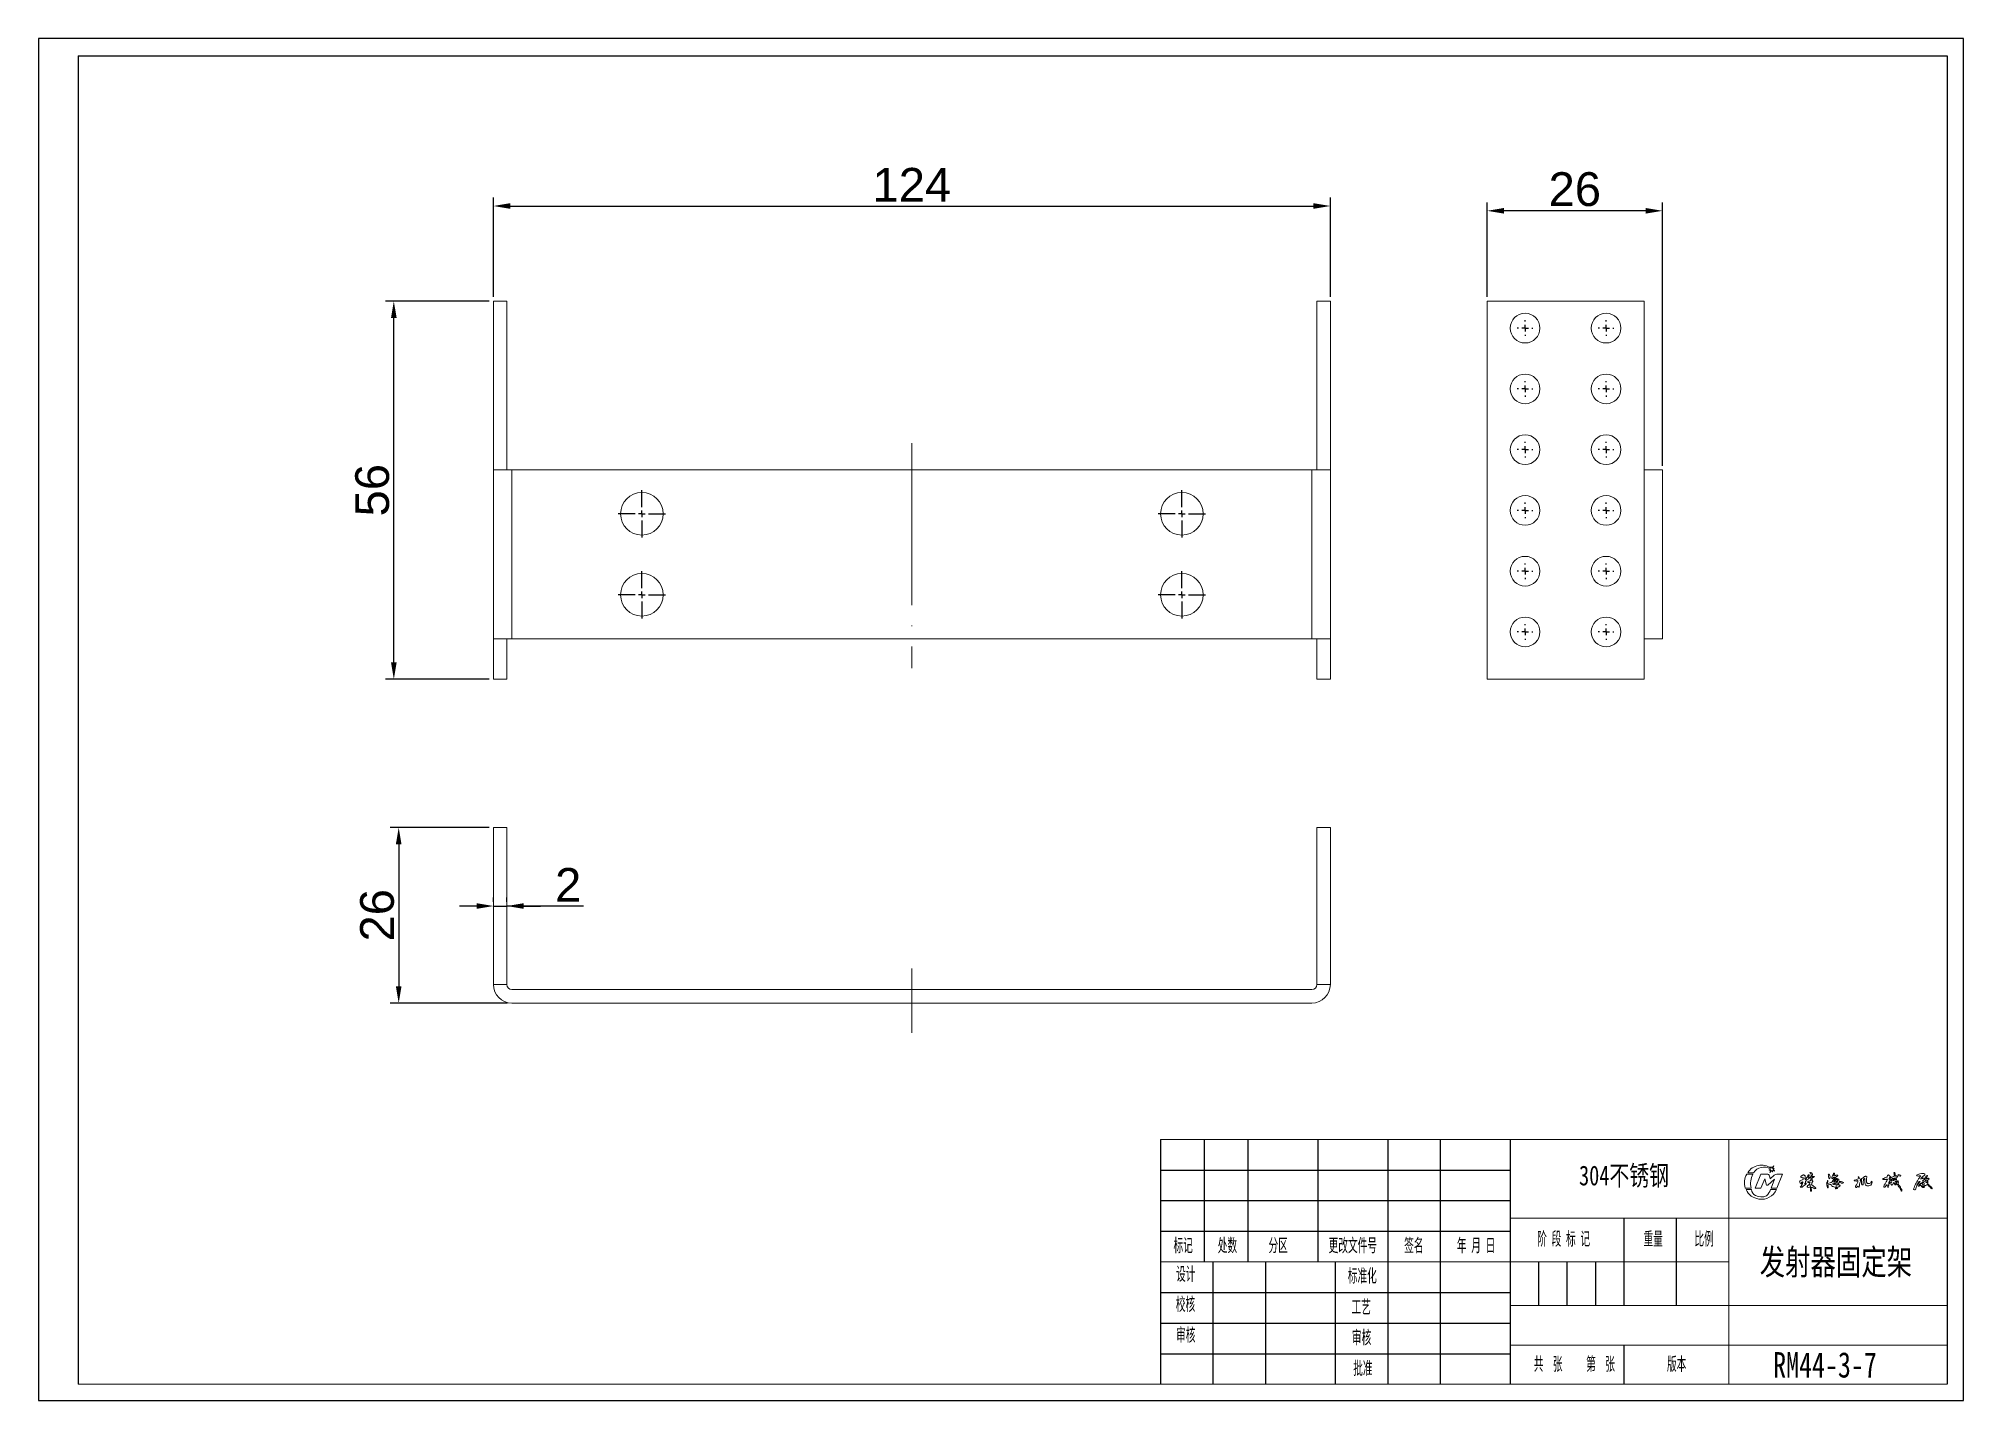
# Model space of a CAD drawing. Header units: millimetres. Extents: x 159972 to 160257, y -90145 to -89943.
import ezdxf

# ---------------------------------------------------------------- set-up
doc = ezdxf.new("R2010")
doc.units = ezdxf.units.MM
doc.linetypes.add('ACAD_ISO04W100', pattern=[30, 24, -3, 0, -3])
for name, color, linetype in [('10', 7, 'Continuous'), ('5', 7, 'Continuous'), ('9', 7, 'Continuous')]:
    doc.layers.add(name, color=color, linetype=linetype)
doc.layers.add('中心线', color=6, linetype='ACAD_ISO04W100', lineweight=0)
doc.layers.add('尺寸线', color=100, linetype='Continuous', lineweight=5)
doc.styles.add('SLDTEXTSTYLE1', font='TXT', dxfattribs={"width": 0.7, "bigfont": 'bigfont'})
doc.styles.get("Standard").update_dxf_attribs({"font": 'arial.ttf'})
doc.dimstyles.new('ISO-25', dxfattribs={"dimtxt": 2.5, "dimasz": 2.5, "dimexe": 1.25, "dimexo": 0.625, "dimtad": 1, "dimtih": 1, "dimtoh": 1, "dimtxsty": 'Standard', "dimcen": 2.5, "dimadec": 0, "dimazin": 0, "dimtfac": 1, "dimtmove": 0, "dimatfit": 3, "dimfxl": 1, "dimarcsym": 0})

msp = doc.modelspace()

# ---------------------------------------------------------------- texts
at = {"insert": (160199.769, -90109.737), "char_height": 3.7632, "width": 1151.31878, "attachment_point": 1}
msp.add_mtext('{\\fHYSWLongFangSong|b0|i0|c134|p2;\\H0.78125x;304不锈钢    \\fSimSun|b0|i0|c134|p2;\\H1.28x; }', dxfattribs=at)
at = {"char_height": 3.7632, "attachment_point": 1}
for s, width, gutter_width, insert in [('{\\fHYSWLongFangSong|b0|i0|c134|p2; 发射器固定架}', 1151.31878, 5.88, (160224.611, -90122.136)), ('{\\fHYSWLongFangSong|b0|i0|c134|p2;RM44-3-7}', 201.48079, 1.029, (160228.525, -90137.373))]:
    msp.add_mtext_dynamic_manual_height_columns(s, width=width, gutter_width=gutter_width, heights=[0], dxfattribs=dict(at, insert=insert))
at = {"layer": '9', "color": 7, "char_height": 1.95202, "attachment_point": 2, "style": 'SLDTEXTSTYLE1'}
for s, insert in [('{\\fHYSWLongFangSong|b0|i0|c134|p2;阶 段 标 记}', (160197.486, -90119.593)), ('{\\fHYSWLongFangSong|b0|i0|c134|p2;重量}', (160210.761, -90119.593)), ('{\\fHYSWLongFangSong|b0|i0|c134|p2;比例}', (160218.301, -90119.593)), ('{\\fHYSWLongFangSong|b0|i0|c134|p2;标记}', (160141.118, -90120.567)), ('{\\fHYSWLongFangSong|b0|i0|c134|p2;处数}', (160147.68, -90120.567)), ('{\\fHYSWLongFangSong|b0|i0|c134|p2;分区}', (160155.193, -90120.567)), ('{\\fHYSWLongFangSong|b0|i0|c134|p2;更改文件号}', (160166.251, -90120.567)), ('{\\fHYSWLongFangSong|b0|i0|c134|p2;签名}', (160175.29, -90120.567)), ('{\\fHYSWLongFangSong|b0|i0|c134|p2;年 月 日}', (160184.515, -90120.567)), ('{\\fHYSWLongFangSong|b0|i0|c134|p2;设计}', (160141.5, -90124.802)), ('{\\fHYSWLongFangSong|b0|i0|c134|p2;标准化}', (160167.656, -90125.066)), ('{\\fHYSWLongFangSong|b0|i0|c134|p2;校核}', (160141.468, -90129.277)), ('{\\fHYSWLongFangSong|b0|i0|c134|p2;工艺}', (160167.487, -90129.683)), ('{\\fHYSWLongFangSong|b0|i0|c134|p2;审核}', (160141.502, -90133.828)), ('{\\fHYSWLongFangSong|b0|i0|c134|p2;审核}', (160167.554, -90134.204)), ('{\\fHYSWLongFangSong|b0|i0|c134|p2;批准}', (160167.744, -90138.759)), ('{\\fHYSWLongFangSong|b0|i0|c134|p2;共  张}', (160195.189, -90138.129)), ('{\\fHYSWLongFangSong|b0|i0|c134|p2;第  张}', (160202.952, -90138.129)), ('{\\fHYSWLongFangSong|b0|i0|c134|p2;版本}', (160214.227, -90138.129))]:
    msp.add_mtext(s, dxfattribs=dict(at, insert=insert))

# ---------------------------------------------------------------- blocks, each defined once
blk = doc.blocks.new('SW_CENTERMARKSYMBOL_0')
at = {"layer": '10', "color": 0}
for p, q in [((0, 1), (0, 3.5)), ((-1, 0), (-3.5, 0)), ((0, 0), (-0.5, 0)), ((0, 0), (0, 0.5)), ((0, 0), (0, -0.5)), ((0, 0), (0.5, 0)), ((1, 0), (3.5, 0)), ((0, -1), (0, -3.5))]:
    blk.add_line(p, q, dxfattribs=at)
blk = doc.blocks.new('SW_CENTERMARKSYMBOL_1')
at = {"layer": '10', "color": 0}
for p, q in [((0, 1), (0, 3.5)), ((-1, 0), (-3.5, 0)), ((0, 0), (-0.5, 0)), ((0, 0), (0, 0.5)), ((0, 0), (0, -0.5)), ((0, 0), (0.5, 0)), ((1, 0), (3.5, 0)), ((0, -1), (0, -3.5))]:
    blk.add_line(p, q, dxfattribs=at)
blk = doc.blocks.new('SW_CENTERMARKSYMBOL_2')
at = {"layer": '10', "color": 0}
for p, q in [((0, 1), (0, 3.5)), ((-1, 0), (-3.5, 0)), ((0, 0), (-0.5, 0)), ((0, 0), (0, 0.5)), ((0, 0), (0, -0.5)), ((0, 0), (0.5, 0)), ((1, 0), (3.5, 0)), ((0, -1), (0, -3.5))]:
    blk.add_line(p, q, dxfattribs=at)
blk = doc.blocks.new('SW_CENTERMARKSYMBOL_3')
at = {"layer": '10', "color": 0}
for p, q in [((0, 1), (0, 3.5)), ((-1, 0), (-3.5, 0)), ((0, 0), (-0.5, 0)), ((0, 0), (0, 0.5)), ((0, 0), (0, -0.5)), ((0, 0), (0.5, 0)), ((1, 0), (3.5, 0)), ((0, -1), (0, -3.5))]:
    blk.add_line(p, q, dxfattribs=at)
blk = doc.blocks.new('SW_CENTERMARKSYMBOL_4')
at = {"layer": '10', "color": 0}
for p, q in [((-1, 0), (-1.16, 0)), ((0, 0), (-0.5, 0)), ((0, 1), (0, 1.16)), ((0, 0), (0, 0.5)), ((0, 0), (0, -0.5)), ((0, 0), (0.5, 0)), ((1, 0), (1.16, 0)), ((0, -1), (0, -1.16))]:
    blk.add_line(p, q, dxfattribs=at)
blk = doc.blocks.new('SW_CENTERMARKSYMBOL_5')
at = {"layer": '10', "color": 0}
for p, q in [((-1, 0), (-1.16, 0)), ((0, 0), (-0.5, 0)), ((0, 1), (0, 1.16)), ((0, 0), (0, 0.5)), ((0, 0), (0, -0.5)), ((0, 0), (0.5, 0)), ((1, 0), (1.16, 0)), ((0, -1), (0, -1.16))]:
    blk.add_line(p, q, dxfattribs=at)
blk = doc.blocks.new('SW_CENTERMARKSYMBOL_6')
at = {"layer": '10', "color": 0}
for p, q in [((-1, 0), (-1.16, 0)), ((0, 0), (-0.5, 0)), ((0, 1), (0, 1.16)), ((0, 0), (0, 0.5)), ((0, 0), (0, -0.5)), ((0, 0), (0.5, 0)), ((1, 0), (1.16, 0)), ((0, -1), (0, -1.16))]:
    blk.add_line(p, q, dxfattribs=at)
blk = doc.blocks.new('SW_CENTERMARKSYMBOL_7')
at = {"layer": '10', "color": 0}
for p, q in [((-1, 0), (-1.16, 0)), ((0, 0), (-0.5, 0)), ((0, 1), (0, 1.16)), ((0, 0), (0, 0.5)), ((0, 0), (0, -0.5)), ((0, 0), (0.5, 0)), ((1, 0), (1.16, 0)), ((0, -1), (0, -1.16))]:
    blk.add_line(p, q, dxfattribs=at)
blk = doc.blocks.new('SW_CENTERMARKSYMBOL_8')
at = {"layer": '10', "color": 0}
for p, q in [((-1, 0), (-1.16, 0)), ((0, 0), (-0.5, 0)), ((0, 1), (0, 1.16)), ((0, 0), (0, 0.5)), ((0, 0), (0, -0.5)), ((0, 0), (0.5, 0)), ((1, 0), (1.16, 0)), ((0, -1), (0, -1.16))]:
    blk.add_line(p, q, dxfattribs=at)
blk = doc.blocks.new('SW_CENTERMARKSYMBOL_9')
at = {"layer": '10', "color": 0}
for p, q in [((-1, 0), (-1.16, 0)), ((0, 0), (-0.5, 0)), ((0, 1), (0, 1.16)), ((0, 0), (0, 0.5)), ((0, 0), (0, -0.5)), ((0, 0), (0.5, 0)), ((1, 0), (1.16, 0)), ((0, -1), (0, -1.16))]:
    blk.add_line(p, q, dxfattribs=at)
blk = doc.blocks.new('SW_CENTERMARKSYMBOL_10')
at = {"layer": '10', "color": 0}
for p, q in [((-1, 0), (-1.16, 0)), ((0, 0), (-0.5, 0)), ((0, 1), (0, 1.16)), ((0, 0), (0, 0.5)), ((0, 0), (0, -0.5)), ((0, 0), (0.5, 0)), ((1, 0), (1.16, 0)), ((0, -1), (0, -1.16))]:
    blk.add_line(p, q, dxfattribs=at)
blk = doc.blocks.new('SW_CENTERMARKSYMBOL_11')
at = {"layer": '10', "color": 0}
for p, q in [((-1, 0), (-1.16, 0)), ((0, 0), (-0.5, 0)), ((0, 1), (0, 1.16)), ((0, 0), (0, 0.5)), ((0, 0), (0, -0.5)), ((0, 0), (0.5, 0)), ((1, 0), (1.16, 0)), ((0, -1), (0, -1.16))]:
    blk.add_line(p, q, dxfattribs=at)
blk = doc.blocks.new('SW_CENTERMARKSYMBOL_12')
at = {"layer": '10', "color": 0}
for p, q in [((-1, 0), (-1.16, 0)), ((0, 0), (-0.5, 0)), ((0, 1), (0, 1.16)), ((0, 0), (0, 0.5)), ((0, 0), (0, -0.5)), ((0, 0), (0.5, 0)), ((1, 0), (1.16, 0)), ((0, -1), (0, -1.16))]:
    blk.add_line(p, q, dxfattribs=at)
blk = doc.blocks.new('SW_CENTERMARKSYMBOL_13')
at = {"layer": '10', "color": 0}
for p, q in [((-1, 0), (-1.16, 0)), ((0, 0), (-0.5, 0)), ((0, 1), (0, 1.16)), ((0, 0), (0, 0.5)), ((0, 0), (0, -0.5)), ((0, 0), (0.5, 0)), ((1, 0), (1.16, 0)), ((0, -1), (0, -1.16))]:
    blk.add_line(p, q, dxfattribs=at)
blk = doc.blocks.new('SW_CENTERMARKSYMBOL_14')
at = {"layer": '10', "color": 0}
for p, q in [((-1, 0), (-1.16, 0)), ((0, 0), (-0.5, 0)), ((0, 1), (0, 1.16)), ((0, 0), (0, 0.5)), ((0, 0), (0, -0.5)), ((0, 0), (0.5, 0)), ((1, 0), (1.16, 0)), ((0, -1), (0, -1.16))]:
    blk.add_line(p, q, dxfattribs=at)
blk = doc.blocks.new('SW_CENTERMARKSYMBOL_15')
at = {"layer": '10', "color": 0}
for p, q in [((-1, 0), (-1.16, 0)), ((0, 0), (-0.5, 0)), ((0, 1), (0, 1.16)), ((0, 0), (0, 0.5)), ((0, 0), (0, -0.5)), ((0, 0), (0.5, 0)), ((1, 0), (1.16, 0)), ((0, -1), (0, -1.16))]:
    blk.add_line(p, q, dxfattribs=at)
blk = doc.blocks.new('*D269')
at = {"layer": 'Defpoints', "color": 0, "transparency": 16777216}
for p in [(160162.92, -89967.62), (160038.92, -89981.71), (160162.92, -89981.71)]:
    blk.add_point(p, dxfattribs=at)
at = {"layer": '尺寸线', "color": 0, "lineweight": -2, "transparency": 16777216}
for p, q in [((160038.92, -89981.08), (160038.92, -89966.37)), ((160041.42, -89967.62), (160160.42, -89967.62)), ((160162.92, -89981.08), (160162.92, -89966.37))]:
    blk.add_line(p, q, dxfattribs=at)
at = {"layer": '尺寸线', "color": 0, "transparency": 16777216}
for points in [[(160041.42, -89967.2), (160041.42, -89968.03), (160038.92, -89967.62)], [(160160.42, -89967.2), (160160.42, -89968.03), (160162.92, -89967.62)]]:
    blk.add_solid(points, dxfattribs=at)
at = {"layer": '尺寸线', "color": 0, "transparency": 16777216, "insert": (160100.92, -89964.48), "char_height": 5, "attachment_point": 5}
blk.add_mtext('124', dxfattribs=at)
blk = doc.blocks.new('*D270')
at = {"layer": 'Defpoints', "color": 0, "transparency": 16777216}
for p in [(160186.14, -89968.33), (160186.14, -89981.71), (160212.14, -90006.71)]:
    blk.add_point(p, dxfattribs=at)
at = {"layer": '尺寸线', "color": 0, "lineweight": -2, "transparency": 16777216}
for p, q in [((160186.14, -89981.08), (160186.14, -89967.08)), ((160209.64, -89968.33), (160188.64, -89968.33)), ((160212.14, -90006.08), (160212.14, -89967.08))]:
    blk.add_line(p, q, dxfattribs=at)
at = {"layer": '尺寸线', "color": 0, "transparency": 16777216}
for points in [[(160188.64, -89967.91), (160188.64, -89968.74), (160186.14, -89968.33)], [(160209.64, -89967.91), (160209.64, -89968.74), (160212.14, -89968.33)]]:
    blk.add_solid(points, dxfattribs=at)
at = {"layer": '尺寸线', "color": 0, "transparency": 16777216, "insert": (160199.14, -89965.15), "char_height": 5, "attachment_point": 5}
blk.add_mtext('26', dxfattribs=at)
blk = doc.blocks.new('*D271')
at = {"layer": 'Defpoints', "color": 0, "transparency": 16777216}
for p in [(160024.17, -89981.71), (160038.92, -89981.71), (160038.92, -90037.71)]:
    blk.add_point(p, dxfattribs=at)
at = {"layer": '尺寸线', "color": 0, "lineweight": -2, "transparency": 16777216}
for p, q in [((160038.29, -89981.71), (160022.92, -89981.71)), ((160024.17, -90035.21), (160024.17, -89984.21)), ((160038.29, -90037.71), (160022.92, -90037.71))]:
    blk.add_line(p, q, dxfattribs=at)
at = {"layer": '尺寸线', "color": 0, "transparency": 16777216}
for points in [[(160023.75, -89984.21), (160024.59, -89984.21), (160024.17, -89981.71)], [(160023.75, -90035.21), (160024.59, -90035.21), (160024.17, -90037.71)]]:
    blk.add_solid(points, dxfattribs=at)
at = {"layer": '尺寸线', "color": 0, "transparency": 16777216, "insert": (160020.99, -90009.71), "char_height": 5, "attachment_point": 5, "rotation": 90}
blk.add_mtext('56', dxfattribs=at)
blk = doc.blocks.new('*D272')
at = {"layer": 'Defpoints', "color": 0, "transparency": 16777216}
for p in [(160038.92, -90059.67), (160024.89, -90085.67), (160041.66, -90085.67)]:
    blk.add_point(p, dxfattribs=at)
at = {"layer": '尺寸线', "color": 0, "lineweight": -2, "transparency": 16777216}
for p, q in [((160038.29, -90059.67), (160023.64, -90059.67)), ((160024.89, -90062.17), (160024.89, -90083.17)), ((160041.03, -90085.67), (160023.64, -90085.67))]:
    blk.add_line(p, q, dxfattribs=at)
at = {"layer": '尺寸线', "color": 0, "transparency": 16777216}
for points in [[(160024.47, -90062.17), (160025.31, -90062.17), (160024.89, -90059.67)], [(160024.47, -90083.17), (160025.31, -90083.17), (160024.89, -90085.67)]]:
    blk.add_solid(points, dxfattribs=at)
at = {"layer": '尺寸线', "color": 0, "transparency": 16777216, "insert": (160021.71, -90072.67), "char_height": 5, "attachment_point": 5, "rotation": 90}
blk.add_mtext('26', dxfattribs=at)
blk = doc.blocks.new('*D273')
at = {"layer": 'Defpoints', "color": 0, "transparency": 16777216}
for p in [(160038.92, -90071.3), (160040.92, -90071.3), (160040.92, -90071.3)]:
    blk.add_point(p, dxfattribs=at)
at = {"layer": '尺寸线', "color": 0, "lineweight": -2, "transparency": 16777216}
for p, q in [((160036.42, -90071.3), (160033.92, -90071.3)), ((160038.92, -90070.68), (160038.92, -90070.05)), ((160038.92, -90071.3), (160040.92, -90071.3)), ((160038.92, -90071.3), (160040.92, -90071.3)), ((160040.92, -90070.68), (160040.92, -90070.05)), ((160052.28, -90071.3), (160040.92, -90071.3)), ((160043.42, -90071.3), (160045.92, -90071.3))]:
    blk.add_line(p, q, dxfattribs=at)
at = {"layer": '尺寸线', "color": 0, "transparency": 16777216}
for points in [[(160036.42, -90070.88), (160036.42, -90071.72), (160038.92, -90071.3)], [(160043.42, -90070.88), (160043.42, -90071.72), (160040.92, -90071.3)]]:
    blk.add_solid(points, dxfattribs=at)
at = {"layer": '尺寸线', "color": 0, "transparency": 16777216, "insert": (160050, -90068.17), "char_height": 5, "attachment_point": 5}
blk.add_mtext('2', dxfattribs=at)

# ---------------------------------------------------------------- dimensions: what is measured, and where the dimension line sits
at = {"layer": '尺寸线'}
for base, p1, p2, picture, middle in [((160162.92, -89967.615), (160038.92, -89981.706), (160162.92, -89981.706), '*D269', (160100.92, -89964.48)), ((160186.142, -89968.328), (160212.142, -90006.706), (160186.142, -89981.706), '*D270', (160199.142, -89965.15))]:
    dim = msp.add_linear_dim(base=base, p1=p1, p2=p2, dimstyle='ISO-25', override={"dimtxt": 5, "dimtih": 0, "dimtmove": 1}, dxfattribs=at)
    dim.commit()
    dim.dimension.update_dxf_attribs({"geometry": picture, "text_midpoint": middle})
for base, p1, p2, picture, middle in [((160024.169, -89981.706), (160038.92, -90037.706), (160038.92, -89981.706), '*D271', (160020.991, -90009.706)), ((160024.889, -90085.669), (160038.92, -90059.669), (160041.657, -90085.669), '*D272', (160021.711, -90072.669))]:
    dim = msp.add_linear_dim(base=base, p1=p1, p2=p2, angle=90, dimstyle='ISO-25', override={"dimtxt": 5, "dimtih": 0, "dimtmove": 1}, dxfattribs=at)
    dim.commit()
    dim.dimension.update_dxf_attribs({"geometry": picture, "text_midpoint": middle})
dim = msp.add_linear_dim(base=(160040.92, -90071.301), p1=(160038.92, -90071.301), p2=(160040.92, -90071.301), dimstyle='ISO-25', override={"dimtxt": 5, "dimtih": 0, "dimtmove": 1}, dxfattribs=at)
dim.commit()
dim.dimension.update_dxf_attribs({"geometry": '*D273', "text_midpoint": (160050.002, -90069.487), "dimtype": 160})

# ---------------------------------------------------------------- linework, layer by layer
at = {"color": 7, "linetype": 'Continuous', "lineweight": 15}
for p, q in [((160038.92, -89981.706), (160038.92, -90006.706)), ((160040.92, -89981.706), (160038.92, -89981.706)), ((160040.92, -89981.706), (160040.92, -90006.706)), ((160162.92, -89981.706), (160160.92, -89981.706)), ((160160.92, -90006.706), (160160.92, -89981.706)), ((160162.92, -90006.706), (160162.92, -89981.706)), ((160186.142, -89981.706), (160186.142, -90037.706)), ((160209.406, -89981.706), (160186.142, -89981.706)), ((160209.406, -89981.706), (160209.406, -90006.706)), ((160038.92, -90006.706), (160038.92, -90031.706)), ((160041.657, -90006.706), (160038.92, -90006.706)), ((160041.657, -90031.706), (160041.657, -90006.706)), ((160041.657, -90006.706), (160160.183, -90006.706)), ((160160.183, -90006.706), (160160.183, -90031.706)), ((160160.183, -90006.706), (160162.92, -90006.706)), ((160162.92, -90031.706), (160162.92, -90006.706)), ((160209.406, -90006.706), (160209.406, -90031.706)), ((160212.142, -90006.706), (160209.406, -90006.706)), ((160212.142, -90031.706), (160212.142, -90006.706)), ((160041.657, -90031.706), (160038.92, -90031.706)), ((160038.92, -90031.706), (160038.92, -90037.706)), ((160040.92, -90031.706), (160040.92, -90037.706)), ((160160.183, -90031.706), (160041.657, -90031.706)), ((160160.183, -90031.706), (160162.92, -90031.706)), ((160160.92, -90037.706), (160160.92, -90031.706)), ((160162.92, -90037.706), (160162.92, -90031.706)), ((160209.406, -90031.706), (160209.406, -90037.706)), ((160212.142, -90031.706), (160209.406, -90031.706)), ((160038.92, -90037.706), (160040.92, -90037.706)), ((160160.92, -90037.706), (160162.92, -90037.706)), ((160186.142, -90037.706), (160209.406, -90037.706)), ((160038.92, -90082.932), (160038.92, -90059.669)), ((160040.92, -90059.669), (160038.92, -90059.669)), ((160040.92, -90059.669), (160040.92, -90082.932)), ((160160.92, -90082.932), (160160.92, -90059.669)), ((160162.92, -90059.669), (160160.92, -90059.669)), ((160162.92, -90059.669), (160162.92, -90082.932)), ((160040.92, -90082.932), (160038.92, -90082.932)), ((160162.92, -90082.932), (160160.92, -90082.932)), ((160041.657, -90083.669), (160160.183, -90083.669)), ((160041.657, -90085.669), (160160.183, -90085.669))]:
    msp.add_line(p, q, dxfattribs=at)
for centre, radius in [((160191.774, -89985.706), 2.2), ((160203.774, -89985.706), 2.2), ((160191.774, -89994.706), 2.2), ((160203.774, -89994.706), 2.2), ((160191.774, -90003.706), 2.2), ((160203.774, -90003.706), 2.2), ((160060.92, -90013.206), 3.15), ((160140.92, -90013.206), 3.15), ((160191.774, -90012.706), 2.2), ((160203.774, -90012.706), 2.2), ((160191.774, -90021.706), 2.2), ((160203.774, -90021.706), 2.2), ((160060.92, -90025.206), 3.15), ((160140.92, -90025.206), 3.15), ((160191.774, -90030.706), 2.2), ((160203.774, -90030.706), 2.2)]:
    msp.add_circle(centre, radius, dxfattribs=at)
for centre, radius, start, end in [((160041.657, -90082.932), 2.737, 180, 270), ((160041.657, -90082.932), 0.737, 180, 270), ((160160.183, -90082.932), 0.737, 270, 0), ((160160.183, -90082.932), 2.737, 270, 0)]:
    msp.add_arc(centre, radius, start, end, dxfattribs=at)
at = {"layer": '10', "color": 7, "lineweight": 15}
for p, q in [((160221.943, -90105.87), (160221.943, -90124.003)), ((160189.561, -90117.527), (160254.325, -90117.527)), ((160137.751, -90124.003), (160221.943, -90124.003)), ((160221.943, -90124.003), (160221.943, -90142.137)), ((160189.561, -90130.48), (160254.325, -90130.48)), ((160189.561, -90136.32), (160254.325, -90136.32))]:
    msp.add_line(p, q, dxfattribs=at)
at = {"layer": '5', "color": 7, "lineweight": 15}
for p, q in [((160137.751, -90105.87), (160254.325, -90105.87)), ((160137.751, -90105.87), (160254.325, -90105.87)), ((160224.63, -90111.001), (160225.514, -90111.001)), ((160225.62, -90110.795), (160224.764, -90110.795)), ((160225.867, -90113.071), (160226.715, -90111.011)), ((160226.715, -90111.011), (160227.581, -90111.011)), ((160227.92, -90110.393), (160228.114, -90110.264)), ((160228.161, -90110.409), (160227.925, -90110.409)), ((160227.989, -90111.285), (160228.103, -90111.69)), ((160228.029, -90110.739), (160228.161, -90110.409)), ((160228.281, -90110.469), (160228.043, -90110.748)), ((160228.103, -90111.69), (160228.681, -90111.149)), ((160228.18, -90110.127), (160228.204, -90109.947)), ((160228.243, -90109.939), (160228.346, -90110.112)), ((160228.39, -90110.657), (160228.281, -90110.469)), ((160228.346, -90110.112), (160228.606, -90109.789)), ((160228.431, -90110.455), (160228.429, -90110.647)), ((160228.71, -90110.553), (160228.431, -90110.455)), ((160228.621, -90109.797), (160228.462, -90110.168)), ((160228.462, -90110.168), (160228.667, -90110.173)), ((160228.672, -90110.188), (160228.518, -90110.304)), ((160228.518, -90110.304), (160228.731, -90110.518)), ((160229.061, -90111.011), (160229.919, -90111.011)), ((160229.919, -90111.011), (160229.064, -90113.077)), ((160233.72, -90111.439), (160233.743, -90111.489)), ((160236.707, -90111.02), (160236.759, -90110.992)), ((160236.759, -90110.992), (160236.813, -90111.019)), ((160237.473, -90111.161), (160237.466, -90111.223)), ((160237.571, -90111.079), (160237.473, -90111.161)), ((160237.521, -90110.847), (160237.582, -90110.859)), ((160241.14, -90111.462), (160241.156, -90111.398)), ((160241.156, -90111.398), (160241.219, -90111.398)), ((160245.438, -90111.356), (160245.443, -90111.218)), ((160245.892, -90111.406), (160245.89, -90111.463)), ((160246.411, -90110.826), (160246.43, -90110.772)), ((160246.439, -90110.886), (160246.411, -90110.826)), ((160246.468, -90111.085), (160246.439, -90110.886)), ((160246.644, -90111.28), (160246.69, -90111.323)), ((160247.058, -90111.075), (160247.03, -90111.136)), ((160247.03, -90111.136), (160247.079, -90111.192)), ((160247.433, -90111.237), (160247.409, -90111.17)), ((160251.346, -90111.206), (160251.386, -90111.259)), ((160225.273, -90113.07), (160224.397, -90113.074)), ((160224.52, -90113.3), (160225.308, -90113.3)), ((160226.719, -90113.071), (160225.867, -90113.071)), ((160227.295, -90111.709), (160226.719, -90113.071)), ((160227.541, -90112.64), (160227.295, -90111.709)), ((160227.722, -90112.64), (160227.541, -90112.64)), ((160228.748, -90111.737), (160227.722, -90112.64)), ((160228.146, -90113.3), (160229.012, -90113.3)), ((160228.209, -90113.077), (160228.748, -90111.737)), ((160229.064, -90113.077), (160228.209, -90113.077)), ((160232.548, -90112.95), (160232.565, -90112.895)), ((160232.745, -90112.211), (160232.72, -90112.243)), ((160232.832, -90112.352), (160232.794, -90112.474)), ((160232.823, -90112.555), (160232.923, -90112.261)), ((160232.895, -90111.84), (160232.948, -90111.808)), ((160232.976, -90111.555), (160232.924, -90111.528)), ((160233.282, -90111.798), (160233.34, -90111.806)), ((160233.295, -90112.38), (160233.334, -90112.332)), ((160233.334, -90112.332), (160233.395, -90112.339)), ((160233.611, -90112.951), (160233.571, -90112.906)), ((160233.637, -90112.207), (160233.632, -90112.15)), ((160233.692, -90112.228), (160233.637, -90112.207)), ((160234.01, -90112.263), (160233.975, -90112.226)), ((160233.987, -90112.66), (160234.003, -90112.922)), ((160234.025, -90112.593), (160234.024, -90112.551)), ((160234.045, -90113.046), (160234.025, -90112.593)), ((160234.09, -90113.518), (160234.058, -90113.471)), ((160234.133, -90111.555), (160234.079, -90111.532)), ((160234.205, -90113.449), (160234.202, -90113.504)), ((160234.387, -90111.485), (160234.333, -90111.509)), ((160234.853, -90113.096), (160234.83, -90113.142)), ((160236.576, -90111.957), (160236.619, -90111.931)), ((160236.63, -90113.043), (160236.58, -90113.037)), ((160236.628, -90112.635), (160236.622, -90112.693)), ((160236.678, -90112.601), (160236.628, -90112.635)), ((160236.666, -90112.997), (160236.63, -90113.043)), ((160237.129, -90112.562), (160237.091, -90112.522)), ((160237.129, -90112.624), (160237.129, -90112.562)), ((160237.506, -90112.104), (160237.526, -90112.13)), ((160237.636, -90111.7), (160237.541, -90112.065)), ((160237.578, -90112.556), (160237.61, -90112.509)), ((160237.607, -90111.518), (160237.591, -90111.471)), ((160237.629, -90112.382), (160237.672, -90112.354)), ((160237.637, -90111.94), (160237.671, -90111.78)), ((160237.744, -90111.91), (160237.672, -90111.961)), ((160237.703, -90111.984), (160237.739, -90111.955)), ((160237.763, -90111.953), (160237.788, -90111.974)), ((160237.769, -90113.12), (160237.771, -90113.064)), ((160237.999, -90112.115), (160237.979, -90112.246)), ((160238.019, -90112.325), (160238.056, -90112.032)), ((160238.2, -90112.888), (160238.149, -90112.905)), ((160238.403, -90112.802), (160238.381, -90112.86)), ((160238.415, -90112.642), (160238.441, -90112.686)), ((160238.95, -90112.257), (160238.942, -90112.318)), ((160240.58, -90111.998), (160240.547, -90111.964)), ((160240.883, -90111.998), (160240.806, -90112.037)), ((160240.884, -90112.99), (160240.834, -90113.004)), ((160241.075, -90111.99), (160241.023, -90111.958)), ((160241.118, -90112.78), (160241.062, -90112.779)), ((160241.085, -90112.065), (160241.075, -90111.99)), ((160241.131, -90112.857), (160241.118, -90112.78)), ((160241.261, -90112.89), (160241.201, -90112.922)), ((160241.444, -90111.749), (160241.497, -90111.804)), ((160241.632, -90111.662), (160241.618, -90111.727)), ((160241.726, -90112.576), (160241.79, -90112.582)), ((160241.916, -90111.817), (160241.95, -90111.759)), ((160242.045, -90111.663), (160242.089, -90111.693)), ((160245.106, -90112.909), (160245.056, -90112.957)), ((160245.441, -90112.646), (160245.431, -90112.582)), ((160245.561, -90112.927), (160245.525, -90112.973)), ((160245.733, -90111.777), (160245.785, -90111.798)), ((160245.825, -90111.999), (160245.78, -90112.014)), ((160246.085, -90111.741), (160245.924, -90111.909)), ((160246.034, -90112.483), (160245.979, -90112.451)), ((160246.099, -90112.636), (160246.038, -90112.624)), ((160246.069, -90111.949), (160246.16, -90111.852)), ((160246.411, -90111.584), (160246.251, -90111.632)), ((160246.395, -90111.712), (160246.48, -90111.699)), ((160246.412, -90112.287), (160246.4, -90112.226)), ((160246.405, -90111.928), (160246.405, -90111.877)), ((160246.723, -90111.533), (160246.411, -90111.584)), ((160246.486, -90112.459), (160246.435, -90112.49)), ((160246.587, -90112.349), (160246.486, -90112.459)), ((160246.494, -90111.701), (160246.548, -90111.753)), ((160246.558, -90112.483), (160246.66, -90112.464)), ((160246.626, -90112.164), (160246.615, -90112.177)), ((160246.619, -90111.893), (160246.686, -90111.874)), ((160246.879, -90112.073), (160246.887, -90112.139)), ((160246.887, -90112.139), (160246.944, -90112.189)), ((160246.988, -90112.012), (160247.047, -90112.027)), ((160247.061, -90112.339), (160247.028, -90112.392)), ((160247.602, -90113.5), (160247.542, -90113.515)), ((160250.289, -90112.149), (160250.272, -90112.101)), ((160250.279, -90112.585), (160250.29, -90112.521)), ((160250.362, -90112.687), (160250.279, -90112.585)), ((160250.399, -90111.73), (160250.462, -90111.74)), ((160250.615, -90112.687), (160250.565, -90112.73)), ((160250.694, -90111.954), (160250.666, -90112.024)), ((160251.136, -90111.951), (160251.072, -90111.949)), ((160251.224, -90111.615), (160251.199, -90111.682)), ((160251.199, -90111.682), (160251.223, -90111.728)), ((160251.602, -90111.633), (160251.649, -90111.683)), ((159977.392, -90142.137), (160254.329, -90142.137))]:
    msp.add_line(p, q, dxfattribs=at)
for centre, radius, start, end in [((160226.688, -90112.282), 2.424, 148.10678, 199.0712), ((160226.782, -90112.05), 2.377, 53.99854, 148.11308), ((160228.133, -90112.355), 2.948, 152.64769, 194.03749), ((160227.126, -90111.746), 1.781, 56.30183, 147.72417), ((160227.611, -90111.407), 0.397, 17.84837, 94.25997), ((160227.925, -90110.4), 0.00843, 123.59808, 270), ((160228.036, -90110.743), 0.00843, 158.25924, 319.48501), ((160228.225, -90109.949), 0.0211, 30.5695, 172.24527), ((160228.408, -90110.647), 0.0211, 210.0475, 359.33925), ((160228.613, -90109.794), 0.00843, 336.84757, 141.15035), ((160228.667, -90110.182), 0.00843, 306.89987, 88.42974), ((160229.11, -90111.741), 0.732, 93.88116, 125.93911), ((160228.717, -90110.533), 0.0211, 250.62338, 44.9943), ((160232.754, -90111.495), 0.178, 115.88205, 173.9154), ((160232.757, -90111.338), 0.0814, 90.16643, 177.15274), ((160232.923, -90111.366), 0.199, 95.00357, 146.77594), ((160233.011, -90111.256), 0.137, 40.56591, 139.98771), ((160232.739, -90111.921), 0.842, 55.36323, 63.54781), ((160233.823, -90110.966), 0.659, 203.40216, 213.911), ((160233.036, -90111.376), 0.244, 328.87571, 9.96208), ((160232.756, -90111.144), 0.844, 334.47962, 342.72974), ((160234.148, -90111.704), 0.663, 131.13318, 152.18921), ((160233.814, -90111.221), 0.104, 71.26752, 170.74483), ((160234.068, -90111.534), 0.361, 145.51709, 164.82413), ((160233.938, -90111.862), 0.421, 93.20974, 117.52757), ((160233.229, -90110.896), 0.694, 321.3255, 331.19696), ((160233.773, -90111.17), 0.0876, 316.66988, 32.3132), ((160234.052, -90111.627), 0.231, 81.92744, 126.67163), ((160234.043, -90110.828), 0.0787, 66.69586, 147.69693), ((160233.961, -90110.907), 0.122, 25.63936, 82.80869), ((160233.488, -90111.209), 0.683, 356.13915, 31.29985), ((160234.066, -90110.985), 0.23, 12.6009, 87.89792), ((160234.044, -90111.278), 0.127, 288.53917, 10.41098), ((160233.902, -90111.132), 0.435, 346.7386, 26.84101), ((160234.47, -90111.258), 0.147, 169.41921, 216.93768), ((160234.444, -90110.972), 0.385, 256.37479, 283.87397), ((160233.062, -90109.377), 2.548, 304.54577, 308.42677), ((160234.561, -90111.481), 0.137, 52.06811, 100.59966), ((160236.977, -90111.124), 0.289, 159.05098, 196.84599), ((160237.576, -90111.181), 0.876, 181.72603, 206.7303), ((160236.925, -90111.019), 0.112, 179.85433, 247.00262), ((160236.413, -90111.404), 0.547, 4.16649, 30.95386), ((160237.765, -90111.218), 0.82, 190.29648, 199.45662), ((160237.861, -90111.605), 0.667, 144.34957, 170.68907), ((160233.55, -90109.107), 4.319, 330.76649, 333.99261), ((160234.3, -90109.077), 3.675, 328.44852, 331.21479), ((160237.556, -90111.068), 0.179, 239.46341, 298.59173), ((160237.457, -90110.938), 0.181, 309.16772, 348.94294), ((160236.4, -90111.467), 1.329, 21.79876, 27.21515), ((160237.65, -90111.044), 0.182, 267.65225, 307.84646), ((160239.159, -90112.373), 1.644, 145.28134, 151.83317), ((160237.932, -90111.817), 0.652, 94.04097, 105.21873), ((160237.753, -90111.296), 0.151, 291.27437, 335.76256), ((160238.205, -90112.331), 1.208, 99.23738, 105.30645), ((160237.934, -90111.08), 0.282, 261.14893, 286.60528), ((160238.002, -90111.26), 0.121, 29.98959, 85.48529), ((160237.742, -90111.08), 0.383, 315.36404, 341.91805), ((160240.917, -90111.683), 0.415, 8.57633, 43.3212), ((160241.46, -90110.77), 0.861, 302.1333, 311.08782), ((160243.223, -90113.148), 2.102, 121.01497, 124.68213), ((160242.259, -90111.43), 0.145, 345.38413, 144.80873), ((160244.255, -90109.496), 2.243, 283.75338, 299.43994), ((160245.292, -90111.313), 0.152, 295.73802, 343.67734), ((160245.613, -90111.32), 0.199, 92.38317, 148.90354), ((160245.501, -90111.323), 0.226, 29.05936, 62.6982), ((160245.291, -90111.813), 0.726, 34.18843, 55.84857), ((160246.149, -90111.61), 0.157, 85.12581, 159.15713), ((160245.955, -90110.659), 0.822, 284.62522, 298.58625), ((160246.321, -90111.048), 0.334, 274.63376, 297.53629), ((160246.458, -90110.858), 0.0899, 21.32184, 108.17619), ((160248.076, -90110.934), 1.615, 185.35467, 190.09043), ((160246.378, -90111.272), 0.121, 323.57903, 26.99106), ((160246.139, -90111.057), 0.464, 356.92747, 29.94288), ((160247.565, -90110.985), 0.967, 185.74219, 197.75807), ((160246.626, -90110.948), 0.38, 279.60894, 299.35701), ((160246.67, -90111.172), 0.365, 278.36914, 309.82239), ((160246.852, -90111.442), 0.167, 35.28434, 103.784), ((160249.072, -90113.109), 2.729, 139.74669, 142.61696), ((160247.109, -90111.579), 0.507, 53.71884, 95.69989), ((160247.453, -90110.83), 0.52, 224.06332, 255.8517), ((160247.262, -90111.156), 0.189, 289.88514, 334.75238), ((160250.639, -90112.564), 1.644, 103.38514, 121.96981), ((160249.951, -90111.057), 0.213, 211.526, 265.05364), ((160250.09, -90110.909), 0.394, 246.3551, 266.49125), ((160250.298, -90111.847), 0.592, 93.92541, 113.05638), ((160249.727, -90111.163), 0.61, 328.24474, 340.39086), ((160250.309, -90111.401), 0.154, 57.68166, 109.54099), ((160250.649, -90112.074), 1.177, 86.6853, 109.38389), ((160250.998, -90111.922), 0.891, 133.02447, 141.47338), ((160251.341, -90112.128), 1.005, 127.55775, 138.95119), ((160250.763, -90111.319), 0.423, 59.89747, 96.25219), ((160250.539, -90110.849), 0.518, 291.36547, 320.75735), ((160250.889, -90111.054), 0.133, 292.93388, 49.26034), ((160251.452, -90111.62), 0.348, 149.67755, 171.63458), ((160251.332, -90111.453), 0.181, 134.76416, 177.12423), ((160251.356, -90111.362), 0.156, 93.49946, 166.2315), ((160250.945, -90111.187), 0.447, 317.14152, 350.82555), ((160226.708, -90112.314), 2.399, 204.25819, 263.22268), ((160226.519, -90113.128), 1.223, 188.07778, 239.36943), ((160226.775, -90112.379), 2.004, 243.98588, 292.70965), ((160226.812, -90112.32), 2.408, 260.74299, 335.98713), ((160226.135, -90112.662), 2.109, 312.06403, 342.41098), ((160232.613, -90112.164), 0.184, 111.73471, 250.43201), ((160232.122, -90111.032), 1.051, 293.74076, 304.37866), ((160232.713, -90112.017), 0.947, 259.91518, 270.87813), ((160232.29, -90112.884), 0.606, 52.03613, 64.44068), ((160234.267, -90114.126), 2.1, 135.77997, 144.14487), ((160232.729, -90111.253), 0.27, 235.55963, 273.09561), ((160233.469, -90111.524), 1.195, 227.57647, 233.63482), ((160232.922, -90112.224), 0.384, 94.00789, 122.49705), ((160232.791, -90112.253), 0.0715, 171.39316, 285.58996), ((160232.711, -90112.729), 0.236, 274.20871, 318.69402), ((160232.844, -90111.161), 0.375, 254.45682, 282.35154), ((160232.8, -90112.239), 0.0615, 67.96471, 152.63215), ((160232.773, -90112.468), 0.0227, 236.67345, 342.78491), ((160232.558, -90112.473), 0.277, 317.34984, 342.87309), ((160232.811, -90112.345), 0.0227, 342.78491, 91.18323), ((160232.738, -90111.851), 0.341, 284.42988, 294.48738), ((160232.881, -90112.193), 0.0309, 338.4925, 93.47325), ((160233.615, -90113.435), 0.912, 123.39982, 142.88236), ((160232.862, -90112.245), 0.0629, 345.40153, 40.67624), ((160232.622, -90111.691), 0.346, 340.21454, 1.49825), ((160232.689, -90111.601), 0.29, 343.75878, 9.03261), ((160232.155, -90111.059), 1.877, 300.69424, 306.31765), ((160232.944, -90112.198), 0.346, 317.22654, 337.38014), ((160233.21, -90112.34), 0.0935, 262.75607, 335.03996), ((160233.75, -90111.588), 0.512, 170.36434, 204.19773), ((160233.053, -90112.162), 0.269, 321.28638, 0.14287), ((160233.764, -90113.066), 0.701, 125.14715, 135.17814), ((160233.429, -90112.138), 0.108, 96.06335, 192.77441), ((160233.037, -90111.641), 0.345, 331.4243, 351.08691), ((160233.318, -90112.402), 0.0999, 295.09104, 39.4683), ((160233.533, -90111.754), 0.166, 117.42123, 158.79048), ((160233.566, -90112.03), 0.197, 90.76751, 143.3679), ((160233.293, -90111.981), 0.133, 338.26911, 30.74864), ((160233.613, -90111.634), 0.159, 126.9119, 170.0414), ((160233.366, -90111.395), 0.48, 294.24208, 316.26159), ((160232.967, -90112.719), 0.633, 342.7667, 353.93769), ((160233.697, -90112.821), 0.107, 96.00648, 160.44021), ((160233.785, -90112.206), 0.765, 256.86891, 284.61724), ((160233.846, -90112.395), 0.325, 99.81165, 131.03223), ((160232.843, -90111.885), 1.183, 315.43317, 324.4382), ((160233.832, -90112.022), 0.249, 235.83347, 305.07277), ((160234.334, -90112.341), 0.873, 127.31067, 135.32762), ((160233.871, -90112.155), 0.114, 72.56929, 135.4047), ((160233.696, -90111.353), 0.313, 290.38055, 312.91964), ((160237.566, -90115.638), 4.852, 138.66815, 140.81882), ((160233.914, -90111.853), 0.194, 267.43343, 338.97668), ((160233.93, -90111.341), 0.242, 264.95169, 308.03305), ((160233.714, -90112.219), 0.299, 314.20692, 351.58046), ((160233.883, -90112.558), 0.0785, 312.80177, 359.72413), ((160233.964, -90112.61), 0.0287, 191.77564, 274.76943), ((160233.995, -90112.568), 0.0345, 30.37273, 163.99607), ((160233.964, -90112.661), 0.0227, 3.57579, 82.82114), ((160233.98, -90112.924), 0.0227, 264.40984, 3.57579), ((160231.902, -90113.326), 2.161, 356.16, 7.45446), ((160234.11, -90113.236), 0.283, 265.92367, 288.99747), ((160237.842, -90112.427), 3.78, 169.54971, 172.32807), ((160233.57, -90111.619), 0.567, 347.61238, 6.50537), ((160234.53, -90113.129), 0.357, 152.93266, 192.2151), ((160234.363, -90113.355), 0.184, 170.8204, 210.91739), ((160233.666, -90113.266), 0.519, 353.48882, 6.8611), ((160234.255, -90113.079), 0.121, 53.29979, 111.01202), ((160234.606, -90112.52), 0.384, 166.95309, 194.40932), ((160232.808, -90111.806), 1.556, 336.20184, 340.66322), ((160234.811, -90111.847), 0.96, 233.13321, 244.16571), ((160234.54, -90111.903), 0.267, 159.46151, 185.23184), ((160234.703, -90111.56), 0.565, 220.65354, 233.05021), ((160234.397, -90112.302), 0.121, 130.87673, 189.16745), ((160235.245, -90111.856), 0.955, 166.56195, 177.22767), ((160234.648, -90111.616), 0.333, 161.24927, 183.02782), ((160234.251, -90112.066), 0.158, 294.8967, 339.12946), ((160234.231, -90113.439), 0.467, 40.42099, 78.10447), ((160233.028, -90112.492), 1.42, 15.08818, 19.81229), ((160234.42, -90111.138), 0.348, 264.49128, 284.4301), ((160233.542, -90114.201), 1.715, 40.12015, 60.26806), ((160234.712, -90112.999), 0.186, 227.82776, 309.58112), ((160236.761, -90112.472), 0.311, 172.67696, 206.24608), ((160235.227, -90112.112), 1.268, 345.35926, 353.68154), ((160238.539, -90112.364), 2.071, 186.8083, 198.94544), ((160236.908, -90112.353), 0.434, 150.43685, 166.48195), ((160235.777, -90111.855), 0.806, 339.33731, 352.68595), ((160236.877, -90112.303), 0.299, 165.44538, 199.15041), ((160236.23, -90112.039), 0.404, 332.22312, 15.46446), ((160236.096, -90109.723), 2.723, 280.54822, 288.24676), ((160235.988, -90112.941), 0.681, 355.24294, 21.39194), ((160236.579, -90111.179), 1.426, 273.97991, 278.85581), ((160238.456, -90110.989), 1.763, 199.4082, 203.32193), ((160237.039, -90112.981), 0.461, 83.52515, 121.48032), ((160236.686, -90111.41), 0.316, 298.71089, 345.13535), ((160236.847, -90111.616), 0.701, 278.35182, 308.34024), ((160237.299, -90112.646), 0.172, 172.86773, 253.42089), ((160236.201, -90111.852), 1.063, 13.13159, 19.52313), ((160237.307, -90111.541), 0.0992, 224.4428, 331.22424), ((160236.848, -90114.534), 1.769, 70.91261, 76.87081), ((160237.064, -90111.999), 0.275, 322.56195, 347.73017), ((160237.835, -90112.266), 0.545, 144.60088, 157.4718), ((160237.454, -90112.447), 0.0944, 147.82, 225.32738), ((160237.864, -90113.551), 1.254, 91.09513, 113.0134), ((160237.743, -90111.371), 1.197, 252.69997, 262.0361), ((160237.052, -90111.756), 0.391, 330.18511, 347.99972), ((160237.507, -90111.625), 0.119, 102.74047, 162.33987), ((160237.662, -90112.428), 0.493, 241.49331, 269.79703), ((160238.749, -90112.513), 1.478, 143.38742, 152.8231), ((160237.569, -90111.586), 0.117, 78.85274, 139.1547), ((160237.784, -90112.322), 0.354, 133.38991, 142.03165), ((160237.595, -90111.834), 0.304, 256.87561, 276.74517), ((160236.85, -90111.289), 0.791, 334.36531, 343.16404), ((160238.02, -90112.505), 0.41, 162.46075, 180.49175), ((160237.642, -90112.082), 0.0549, 257.35369, 8.59842), ((160238.022, -90111.901), 0.435, 135.77568, 152.49696), ((160237.659, -90111.942), 0.0225, 174.36274, 305.45423), ((160237.834, -90113.883), 0.978, 82.33881, 100.222), ((160237.752, -90111.832), 0.0971, 132.13492, 147.01586), ((160237.571, -90112.621), 0.285, 30.60002, 69.33977), ((160237.779, -90111.853), 0.131, 87.96358, 135.13708), ((160237.717, -90112.001), 0.0225, 128.13944, 185.70466), ((160238.178, -90112.022), 0.485, 177.83307, 186.1836), ((160237.752, -90111.973), 0.0225, 62.84712, 128.13944), ((160237.661, -90111.771), 0.161, 300.7695, 314.15184), ((160237.874, -90113.062), 0.119, 208.77301, 271.37545), ((160237.873, -90113.361), 0.314, 86.44899, 109.08666), ((160238.104, -90112.468), 0.668, 110.46738, 119.5821), ((160237.417, -90110.947), 0.857, 295.31345, 303.35768), ((160235.066, -90111.784), 2.837, 343.36215, 345.88869), ((160237.9, -90112.457), 0.181, 230.0997, 288.7629), ((160238.299, -90111.58), 0.646, 217.59684, 226.2384), ((160237.707, -90111.629), 0.681, 281.26614, 291.01765), ((160237.936, -90112.005), 0.0927, 206.74106, 293.2294), ((160237.95, -90111.922), 0.113, 358.35224, 134.77651), ((160237.909, -90113.015), 0.17, 259.12262, 341.84204), ((160237.987, -90111.833), 0.196, 48.73299, 120.01574), ((160237.884, -90112.957), 0.0911, 275.85777, 27.63047), ((160237.957, -90112.243), 0.0225, 255.96963, 351.74296), ((160237.901, -90112.545), 0.101, 304.08962, 16.85772), ((160237.977, -90112.112), 0.0225, 351.74296, 101.99256), ((160237.554, -90112.371), 0.468, 341.9753, 5.65657), ((160237.746, -90111.958), 0.318, 346.49377, 5.8595), ((160237.88, -90112.875), 0.27, 314.57212, 353.66859), ((160237.991, -90111.947), 0.29, 28.24187, 64.4197), ((160238.782, -90112.531), 0.605, 155.57345, 184.64559), ((160238.282, -90112.433), 0.179, 234.80046, 273.26907), ((160238.244, -90112.568), 0.323, 262.30006, 295.26022), ((160238.298, -90112.459), 0.191, 74.17181, 110.67067), ((160238.184, -90111.885), 0.0975, 338.24435, 50.47087), ((160238.417, -90111.973), 0.151, 160.09577, 229.41631), ((160238.186, -90113.313), 0.709, 71.13597, 81.36517), ((160238.459, -90111.194), 0.905, 261.08588, 268.85479), ((160238.424, -90112.911), 0.64, 74.94063, 96.59662), ((160238.79, -90112.866), 0.393, 152.8165, 170.71013), ((160238.031, -90115.509), 3.435, 78.08665, 83.14928), ((160238.914, -90111.504), 0.853, 247.66272, 259.89858), ((160238.722, -90112.44), 0.293, 38.77309, 86.38804), ((160238.821, -90112.104), 0.246, 256.86653, 299.54845), ((160240.635, -90111.978), 0.0886, 88.61056, 171.00204), ((160240.915, -90110.74), 1.302, 255.08217, 265.17792), ((160240.094, -90109.491), 2.459, 282.75949, 289.69337), ((160241.059, -90112.888), 0.328, 142.60953, 185.5261), ((160241.714, -90111.839), 1.46, 227.76456, 232.93961), ((160238.93, -90111.471), 2.231, 326.89245, 332.27689), ((160240.441, -90110.21), 1.842, 283.87896, 288.39849), ((160240.647, -90112.609), 0.449, 301.92472, 337.74683), ((160240.118, -90111.93), 0.976, 323.66249, 352.08888), ((160240.897, -90111.549), 0.258, 275.53426, 19.80089), ((160241.2, -90112.853), 0.0691, 183.7166, 270.64392), ((160240.781, -90112.665), 0.529, 334.88556, 4.48875), ((160242.829, -90112.637), 1.52, 174.6877, 179.49849), ((160242.596, -90112.76), 1.307, 150.74152, 168.3445), ((160241.498, -90111.583), 0.175, 192.53939, 251.94565), ((160241.706, -90112.03), 0.267, 157.77031, 200.13057), ((160241.288, -90111.808), 0.21, 324.71284, 1.10896), ((160242.033, -90112.291), 0.419, 176.21977, 222.91089), ((160238.59, -90111.912), 3.044, 353.37041, 358.4457), ((160240.875, -90111.904), 0.764, 353.22326, 13.37655), ((160241.87, -90111.981), 0.399, 97.62492, 126.71996), ((160241.677, -90112.386), 0.226, 299.96091, 333.97474), ((160241.743, -90111.397), 0.203, 291.38328, 329.59079), ((160242.369, -90112.188), 0.509, 168.09333, 190.89099), ((160244.486, -90112.245), 2.617, 180.85757, 185.26996), ((160238.248, -90111.329), 3.7, 348.24412, 352.41924), ((160241.515, -90111.236), 0.681, 309.7516, 321.08318), ((160240.756, -90111.961), 1.36, 359.98446, 11.3371), ((160244.497, -90112.028), 2.382, 178.38568, 183.24953), ((160240.257, -90112.342), 1.87, 1.34932, 5.47816), ((160242.665, -90112.357), 0.542, 173.7747, 209.46668), ((160241.744, -90113.253), 0.773, 44.49478, 54.49986), ((160242.544, -90111.713), 1.028, 256.03282, 286.0682), ((160244.526, -90111.9), 2.191, 171.97534, 186.07816), ((160242.018, -90112.293), 0.367, 5.2333, 26.02074), ((160241.784, -90111.332), 0.63, 335.38476, 347.64566), ((160242.477, -90112.261), 0.0937, 179.65304, 263.12671), ((160242.573, -90112.245), 0.153, 225.36565, 276.03531), ((160242.651, -90111.737), 0.663, 264.62119, 299.72766), ((160242.698, -90112.231), 0.488, 285.56644, 4.42241), ((160242.894, -90112.185), 0.154, 304.03292, 19.3571), ((160243.166, -90112.231), 0.16, 97.374, 142.60412), ((160243.059, -90112.167), 0.128, 348.07803, 47.47698), ((160244.886, -90111.702), 0.101, 164.68104, 236.53228), ((160244.973, -90111.486), 0.333, 244.58666, 279.90362), ((160245.536, -90112.809), 0.599, 168.75715, 188.62986), ((160245.1, -90112.734), 0.228, 226.63108, 258.92644), ((160245.32, -90112.889), 0.42, 133.79354, 152.12619), ((160248.185, -90114.365), 3.622, 146.2824, 150.59117), ((160245.103, -90111.216), 0.602, 263.10676, 289.05182), ((160245.527, -90113.081), 0.455, 132.11322, 157.7573), ((160243.695, -90111.496), 1.708, 329.85284, 336.70089), ((160245.164, -90112.541), 0.21, 285.90802, 322.94314), ((160247.526, -90113.287), 2.522, 146.00988, 153.76073), ((160245.282, -90111.506), 0.28, 273.57476, 301.33654), ((160245.478, -90112.737), 0.162, 106.80552, 154.70226), ((160245.316, -90111.817), 0.132, 333.32896, 33.04183), ((160245.905, -90112.727), 0.47, 170.09056, 187.70482), ((160245.667, -90112.794), 0.229, 178.86858, 231.52787), ((160245.433, -90112.764), 0.207, 307.91305, 3.57718), ((160244.322, -90112.452), 1.324, 352.93608, 1.78853), ((160246.58, -90112.656), 0.944, 177.52003, 185.77892), ((160246.013, -90112.382), 0.368, 132.14254, 184.52517), ((160245.934, -90111.681), 0.222, 136.29963, 205.60617), ((160245.877, -90112.329), 0.121, 40.82293, 171.14546), ((160245.91, -90112.315), 0.153, 178.40215, 296.86375), ((160245.872, -90112.077), 0.111, 145.75587, 196.87612), ((160245.735, -90111.318), 0.212, 280.30258, 317.03011), ((160245.942, -90111.829), 0.16, 120.06604, 168.66267), ((160246.007, -90112.099), 0.207, 113.55705, 151.15416), ((160246.159, -90111.858), 0.342, 117.32381, 150.67009), ((160245.986, -90112.15), 0.102, 260.33848, 339.3398), ((160246.308, -90112.545), 0.282, 167.22594, 196.26337), ((160246.087, -90111.966), 0.0247, 136.79223, 219.18543), ((160245.895, -90112.095), 0.206, 334.11276, 33.40374), ((160246.217, -90111.857), 0.176, 101.59953, 138.47708), ((160246.436, -90113.288), 0.733, 106.59712, 117.29771), ((160246.178, -90111.869), 0.0247, 50.34535, 136.79223), ((160246.157, -90111.625), 0.0646, 291.61523, 331.22067), ((160246.665, -90111.396), 0.654, 223.91936, 233.06684), ((160246.274, -90111.709), 0.0803, 106.57999, 138.65368), ((160245.788, -90112.355), 0.495, 332.27933, 356.40053), ((160246.342, -90111.876), 0.0821, 211.8628, 320.3412), ((160246.472, -90112.403), 0.191, 112.33808, 174.96964), ((160246.523, -90111.776), 0.155, 162.39629, 220.38071), ((160246.398, -90111.737), 0.0247, 98.9286, 162.02323), ((160246.857, -90112.339), 0.447, 173.2568, 199.67777), ((160246.484, -90111.723), 0.0247, 63.95188, 98.9286), ((160246.563, -90112.508), 0.0247, 100.81612, 189.86149), ((160247.387, -90111.92), 1.035, 214.91395, 222.13171), ((160246.744, -90111.741), 0.197, 183.43577, 230.57471), ((160246.32, -90112.217), 0.298, 333.79983, 7.70906), ((160246.654, -90112.199), 0.416, 265.22559, 302.16234), ((160246.724, -90112.205), 0.106, 86.59074, 157.39669), ((160246.773, -90111.862), 0.183, 84.32528, 129.54923), ((160246.226, -90111.885), 0.46, 1.34784, 20.86675), ((160246.592, -90112.173), 0.299, 283.29535, 322.17982), ((160246.476, -90112.303), 0.326, 13.91894, 38.73773), ((160245.999, -90111.932), 0.83, 358.63909, 17.65342), ((160246.682, -90112.325), 0.149, 347.88195, 42.25172), ((160247.406, -90111.788), 0.599, 195.79593, 208.35528), ((160246.898, -90112.635), 0.0868, 17.36706, 104.68947), ((160246.736, -90112.043), 0.254, 324.84653, 6.92606), ((160248.214, -90112.065), 1.348, 203.80113, 217.99314), ((160248.534, -90111.753), 1.636, 203.01254, 219.36768), ((160246.841, -90112.193), 0.264, 326.39261, 38.84945), ((160246.553, -90113.458), 0.822, 29.24927, 43.23074), ((160245.492, -90113.979), 2.138, 23.02971, 33.77647), ((160248.224, -90112.686), 1.023, 201.2342, 216.21796), ((160246.866, -90113.739), 0.696, 29.13681, 40.08432), ((160249.671, -90111.58), 2.708, 215.24554, 219.50841), ((160247.673, -90113.36), 0.203, 191.22426, 229.74851), ((160247.233, -90113.439), 0.375, 350.69717, 21.33761), ((160249.486, -90113.213), 0.166, 144.17237, 214.89385), ((160249.459, -90113.142), 0.199, 236.57187, 353.53592), ((160248.406, -90112.582), 1.084, 330.5705, 344.60798), ((160252.053, -90113.884), 2.792, 150.49191, 158.70448), ((160253.178, -90114.078), 3.886, 144.39322, 156.18351), ((160250.867, -90113.337), 1.223, 156.17451, 171.84725), ((160248.335, -90112.128), 1.584, 333.14693, 340.4125), ((160250.376, -90112.753), 0.556, 149.57008, 170.24812), ((160248.893, -90111.672), 1.283, 321.42723, 333.3333), ((160250.168, -90112.669), 0.168, 170.36269, 258.35962), ((160250.462, -90112.602), 0.461, 126.85048, 184.77042), ((160253.219, -90113.759), 3.744, 142.57197, 148.72607), ((160250.327, -90112.31), 0.294, 128.70562, 167.67336), ((160250.062, -90112.689), 0.161, 296.26699, 7.90397), ((160250.151, -90112.453), 0.372, 70.99544, 91.21424), ((160250.335, -90112.312), 0.17, 105.64458, 152.31163), ((160250.934, -90112.588), 0.716, 175.57336, 186.27583), ((160250.562, -90112.643), 0.359, 119.67298, 162.09876), ((160250.264, -90112.371), 0.153, 279.859, 329.55007), ((160250.126, -90113.141), 0.512, 32.44039, 62.65213), ((160250.736, -90112.997), 0.753, 82.49047, 117.89979), ((160250.38, -90112.335), 0.114, 277.86904, 342.46026), ((160250.491, -90111.721), 0.0917, 103.22258, 185.78051), ((160250.917, -90111.858), 0.47, 142.55764, 165.52461), ((160250.735, -90111.694), 0.273, 124.03824, 166.83196), ((160250.441, -90112.659), 0.293, 28.2798, 80.59196), ((160250.32, -90111.992), 0.476, 45.42807, 61.96929), ((160250.837, -90112.635), 0.363, 219.82796, 272.67461), ((160250.733, -90112.694), 0.172, 192.14943, 281.43708), ((160250.441, -90112.495), 0.258, 312.22426, 354.53917), ((160250.686, -90111.56), 0.0988, 250.82895, 328.87951), ((160250.748, -90111.969), 0.0981, 213.84895, 289.59587), ((160250.638, -90111.742), 0.219, 284.86175, 320.05275), ((160250.739, -90112.764), 0.102, 285.82337, 359.73893), ((160250.852, -90111.806), 0.211, 57.89123, 112.61628), ((160250.633, -90112.925), 0.876, 62.90644, 80.31864), ((160250.638, -90111.579), 0.347, 298.95203, 321.00139), ((160250.702, -90112.384), 0.188, 344.00346, 45.24173), ((160248.746, -90112.357), 2.134, 348.99341, 354.35643), ((160250.725, -90112.744), 0.284, 297.09266, 351.0472), ((160250.529, -90112.466), 0.356, 343.37318, 4.79056), ((160250.854, -90111.685), 0.124, 295.25267, 27.83355), ((160251.154, -90112.783), 0.149, 132.8218, 182.25923), ((160251.192, -90111.842), 0.16, 173.56539, 221.70524), ((160251.085, -90112.252), 0.119, 19.14625, 116.08979), ((160252.426, -90112.093), 1.419, 158.37591, 169.09229), ((160251.117, -90112.577), 0.116, 236.10494, 304.29465), ((160251.26, -90112.084), 0.182, 72.4547, 132.90662), ((160249.541, -90110.861), 2.445, 312.19317, 316.66432), ((160251.315, -90112.185), 0.121, 193.22324, 255.94484), ((160251.502, -90112.379), 0.708, 102.49944, 113.25453), ((160250.385, -90111.215), 0.929, 334.51803, 342.68356), ((160251.171, -90112.207), 0.149, 320.17858, 12.47358), ((160249.58, -90112.054), 1.741, 356.01313, 4.70489), ((160250.741, -90113.536), 1.152, 49.86849, 59.86227), ((160251.464, -90111.832), 0.185, 86.97612, 128.36632), ((160250.634, -90112.212), 0.794, 347.3147, 356.93361), ((160253.309, -90110.69), 2.547, 221.73635, 227.72098), ((160251.174, -90112.109), 0.291, 330.1538, 9.64947), ((160251.806, -90111.983), 0.353, 149.89594, 192.59769), ((160251.555, -90111.788), 0.162, 73.34155, 120.35971), ((160255.73, -90108.605), 5.868, 223.64523, 226.8958), ((160251.465, -90111.613), 0.196, 280.20216, 339.20847), ((160243.528, -90120.464), 11.284, 42.33545, 44.36126), ((160250.602, -90114.216), 1.735, 45.44785, 49.88656), ((160252.182, -90112.849), 0.386, 199.81102, 248.88841), ((160249.582, -90115.213), 3.279, 39.85673, 45.75202), ((160252.011, -90113.126), 0.0882, 291.03733, 9.09892)]:
    msp.add_arc(centre, radius, start, end, dxfattribs=at)
at = {"layer": '9', "color": 7}
for p, q in [((160256.726, -89942.81), (159971.527, -89942.81)), ((159971.527, -89942.81), (159971.527, -90144.536)), ((160256.726, -90144.536), (160256.726, -89942.81)), ((159977.392, -89945.384), (160254.329, -89945.384)), ((159977.392, -89945.384), (159977.392, -90142.137)), ((160254.329, -89945.384), (160254.329, -90142.137)), ((160137.751, -90105.87), (160137.751, -90142.137)), ((160144.227, -90105.87), (160144.227, -90124.003)), ((160150.703, -90105.87), (160150.703, -90124.003)), ((160161.066, -90105.87), (160161.066, -90124.003)), ((160171.428, -90105.87), (160171.428, -90142.137)), ((160179.199, -90105.87), (160179.199, -90142.137)), ((160189.561, -90105.87), (160189.561, -90142.137)), ((160137.751, -90110.403), (160189.561, -90110.403)), ((160137.751, -90114.936), (160189.561, -90114.936)), ((160137.751, -90119.47), (160189.561, -90119.47)), ((160206.4, -90117.527), (160206.4, -90130.48)), ((160214.172, -90117.527), (160214.172, -90130.48)), ((160145.522, -90124.003), (160145.522, -90142.137)), ((160153.294, -90124.003), (160153.294, -90142.137)), ((160163.656, -90124.003), (160163.656, -90142.137)), ((160193.771, -90124.003), (160193.771, -90130.48)), ((160197.981, -90124.003), (160197.981, -90130.48)), ((160202.19, -90124.003), (160202.19, -90130.48)), ((160137.751, -90128.537), (160189.561, -90128.537)), ((160137.751, -90133.07), (160189.561, -90133.07)), ((160206.4, -90136.32), (160206.4, -90142.137)), ((160137.751, -90137.604), (160189.561, -90137.604)), ((159971.527, -90144.536), (160256.726, -90144.536))]:
    msp.add_line(p, q, dxfattribs=at)
at = {"layer": '中心线'}
for p, q in [((160100.92, -90002.745), (160100.92, -90036.066)), ((160100.92, -90080.564), (160100.92, -90090.091))]:
    msp.add_line(p, q, dxfattribs=at)

# ---------------------------------------------------------------- block references
for name, p in [('SW_CENTERMARKSYMBOL_7', (160191.774, -89985.706)), ('SW_CENTERMARKSYMBOL_6', (160203.774, -89985.706)), ('SW_CENTERMARKSYMBOL_5', (160191.774, -89994.706)), ('SW_CENTERMARKSYMBOL_4', (160203.774, -89994.706)), ('SW_CENTERMARKSYMBOL_8', (160191.774, -90003.706)), ('SW_CENTERMARKSYMBOL_12', (160203.774, -90003.706)), ('SW_CENTERMARKSYMBOL_3', (160060.92, -90013.206)), ('SW_CENTERMARKSYMBOL_1', (160140.92, -90013.206)), ('SW_CENTERMARKSYMBOL_9', (160191.774, -90012.706)), ('SW_CENTERMARKSYMBOL_13', (160203.774, -90012.706)), ('SW_CENTERMARKSYMBOL_2', (160060.92, -90025.206)), ('SW_CENTERMARKSYMBOL_0', (160140.92, -90025.206)), ('SW_CENTERMARKSYMBOL_10', (160191.774, -90021.706)), ('SW_CENTERMARKSYMBOL_14', (160203.774, -90021.706)), ('SW_CENTERMARKSYMBOL_11', (160191.774, -90030.706)), ('SW_CENTERMARKSYMBOL_15', (160203.774, -90030.706))]:
    msp.add_blockref(name, p, dxfattribs=at)

msp.set_redraw_order([(e.dxf.handle, doc.entitydb.next_handle()) for e in msp.query("TEXT MTEXT ATTDEF DIMENSION ARC_DIMENSION")])  # texts and dimensions are drawn at this point

doc.saveas('drawing.dxf')
